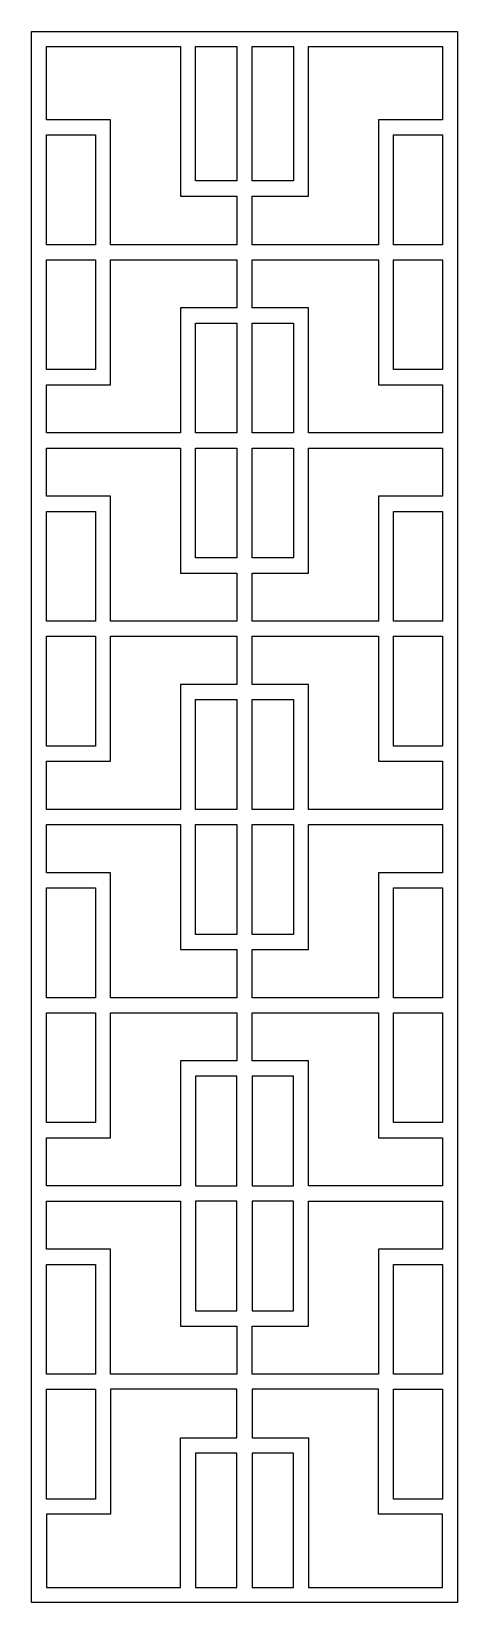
# Model space of a CAD drawing. Header units: centimetres. Extents: x -1.18 to 1.18, y -4.33 to 4.33.
import ezdxf

# ---------------------------------------------------------------- set-up
doc = ezdxf.new("R2010")
doc.units = ezdxf.units.CM
doc.header["$MEASUREMENT"] = 0
doc.layers.add('Layer 1', color=7, linetype='Continuous')

msp = doc.modelspace()

# ---------------------------------------------------------------- linework, layer by layer
at = {"layer": 'Layer 1', "color": 250}
for points, knots in [([(0.35356, -4.33142), (0.35356, -4.33142), (0.35356, -4.33141), (0.35356, -4.33141), (0.35356, -4.33141), (0.35356, -4.33141), (0.58066, -4.33141), (0.58066, -4.33141), (0.58066, -4.33141), (0.58066, -4.33141), (0.58066, -4.33141), (0.58066, -4.33141), (0.58066, -4.33141), (0.58066, -4.33141), (0.64305, -4.33141), (0.64305, -4.33141), (0.64305, -4.33141), (0.64305, -4.33141), (0.64305, -4.33141), (0.64305, -4.33141), (0.64305, -4.33141), (0.64305, -4.33141), (1.17509, -4.33141), (1.17509, -4.33141), (1.17509, -4.33141), (1.17509, -4.33141), (1.17509, -3.84445), (1.17509, -3.84445), (1.17509, -3.84445), (1.17509, -3.84445), (1.17509, -3.76095), (1.17509, -3.76095), (1.17509, -3.76095), (1.17509, -3.76095), (1.17509, -3.63626), (1.17509, -3.63626), (1.17509, -3.63626), (1.17509, -3.63626), (1.17509, -3.57364), (1.17509, -3.57364), (1.17509, -3.57364), (1.17509, -3.57364), (1.17509, -3.1556), (1.17509, -3.1556), (1.17509, -3.1556), (1.17509, -3.1556), (1.17509, -3.0721), (1.17509, -3.0721), (1.17509, -3.0721), (1.17509, -3.0721), (1.17509, -2.87924), (1.17509, -2.87924), (1.17509, -2.87924), (1.17509, -2.87924), (1.17509, -2.81662), (1.17509, -2.81662), (1.17509, -2.81662), (1.17509, -2.81662), (1.17509, -2.46675), (1.17509, -2.46675), (1.17509, -2.46675), (1.17509, -2.46675), (1.17509, -2.38325), (1.17509, -2.38325), (1.17509, -2.38325), (1.17509, -2.38325), (1.17509, -2.13269), (1.17509, -2.13269), (1.17509, -2.13269), (1.17509, -2.13269), (1.17509, -2.11765), (1.17509, -2.11765), (1.17509, -2.11765), (1.17509, -2.11765), (1.17509, -2.07007), (1.17509, -2.07007), (1.17509, -2.07007), (1.17509, -2.07007), (1.17509, -2.03415), (1.17509, -2.03415), (1.17509, -2.03415), (1.17509, -2.03415), (1.17509, -1.76855), (1.17509, -1.76855), (1.17509, -1.76855), (1.17509, -1.76855), (1.17509, -1.68505), (1.17509, -1.68505), (1.17509, -1.68505), (1.17509, -1.68505), (1.17509, -1.43791), (1.17509, -1.43791), (1.17509, -1.43791), (1.17509, -1.43791), (1.17509, -1.37528), (1.17509, -1.37528), (1.17509, -1.37528), (1.17509, -1.37528), (1.17509, -1.07969), (1.17509, -1.07969), (1.17509, -1.07969), (1.17509, -1.07969), (1.17509, -0.99619), (1.17509, -0.99619), (1.17509, -0.99619), (1.17509, -0.99619), (1.17509, -0.74312), (1.17509, -0.74312), (1.17509, -0.74312), (1.17509, -0.74312), (1.17509, -0.6805), (1.17509, -0.6805), (1.17509, -0.6805), (1.17509, -0.6805), (1.17509, -0.39084), (1.17509, -0.39084), (1.17509, -0.39084), (1.17509, -0.39084), (1.17509, -0.30734), (1.17509, -0.30734), (1.17509, -0.30734), (1.17509, -0.30734), (1.17509, -0.04174), (1.17509, -0.04174), (1.17509, -0.04174), (1.17509, -0.04174), (1.17509, 0.01423), (1.17509, 0.01423), (1.17509, 0.01423), (1.17509, 0.01423), (1.17509, 0.04176), (1.17509, 0.04176), (1.17509, 0.04176), (1.17509, 0.04176), (1.17509, 0.07685), (1.17509, 0.07685), (1.17509, 0.07685), (1.17509, 0.07685), (1.17509, 0.30736), (1.17509, 0.30736), (1.17509, 0.30736), (1.17509, 0.30736), (1.17509, 0.39086), (1.17509, 0.39086), (1.17509, 0.39086), (1.17509, 0.39086), (1.17509, 0.75024), (1.17509, 0.75024), (1.17509, 0.75024), (1.17509, 0.75024), (1.17509, 0.81286), (1.17509, 0.81286), (1.17509, 0.81286), (1.17509, 0.81286), (1.17509, 0.99621), (1.17509, 0.99621), (1.17509, 0.99621), (1.17509, 0.99621), (1.17509, 1.07971), (1.17509, 1.07971), (1.17509, 1.07971), (1.17509, 1.07971), (1.17509, 1.41342), (1.17509, 1.41342), (1.17509, 1.41342), (1.17509, 1.41342), (1.17509, 1.47604), (1.17509, 1.47604), (1.17509, 1.47604), (1.17509, 1.47604), (1.17509, 1.68507), (1.17509, 1.68507), (1.17509, 1.68507), (1.17509, 1.68507), (1.17509, 1.76856), (1.17509, 1.76856), (1.17509, 1.76856), (1.17509, 1.76856), (1.17509, 2.03417), (1.17509, 2.03417), (1.17509, 2.03417), (1.17509, 2.03417), (1.17509, 2.07659), (1.17509, 2.07659), (1.17509, 2.07659), (1.17509, 2.07659), (1.17509, 2.11767), (1.17509, 2.11767), (1.17509, 2.11767), (1.17509, 2.11767), (1.17509, 2.13922), (1.17509, 2.13922), (1.17509, 2.13922), (1.17509, 2.13922), (1.17509, 2.38327), (1.17509, 2.38327), (1.17509, 2.38327), (1.17509, 2.38327), (1.17509, 2.46677), (1.17509, 2.46677), (1.17509, 2.46677), (1.17509, 2.46677), (1.17509, 2.81443), (1.17509, 2.81443), (1.17509, 2.81443), (1.17509, 2.81443), (1.17509, 2.87705), (1.17509, 2.87705), (1.17509, 2.87705), (1.17509, 2.87705), (1.17509, 3.07212), (1.17509, 3.07212), (1.17509, 3.07212), (1.17509, 3.07212), (1.17509, 3.15562), (1.17509, 3.15562), (1.17509, 3.15562), (1.17509, 3.15562), (1.17509, 3.57366), (1.17509, 3.57366), (1.17509, 3.57366), (1.17509, 3.57366), (1.17509, 3.63628), (1.17509, 3.63628), (1.17509, 3.63628), (1.17509, 3.63628), (1.17509, 3.76097), (1.17509, 3.76097), (1.17509, 3.76097), (1.17509, 3.76097), (1.17509, 3.84447), (1.17509, 3.84447), (1.17509, 3.84447), (1.17509, 3.84447), (1.17509, 4.33143), (1.17509, 4.33143), (1.17509, 4.33143), (1.17509, 4.33143), (0.64305, 4.33143), (0.64305, 4.33143), (0.64305, 4.33143), (0.64305, 4.33143), (0.64305, 4.33143), (0.64305, 4.33143), (0.64305, 4.33143), (0.64305, 4.33143), (0.58066, 4.33143), (0.58066, 4.33143), (0.58066, 4.33143), (0.58066, 4.33143), (0.58066, 4.33143), (0.58066, 4.33143), (0.58066, 4.33143), (0.58066, 4.33143), (0.35356, 4.33143), (0.35356, 4.33143), (0.35356, 4.33143), (0.35356, 4.33143), (0.35356, 4.33143), (0.35356, 4.33143), (0.35356, 4.33143), (0.35356, 4.33143), (0.27037, 4.33143), (0.27037, 4.33143), (0.27037, 4.33143), (0.27037, 4.33143), (0.27037, 4.33143), (0.27037, 4.33143), (0.27037, 4.33143), (0.27037, 4.33143), (0.04159, 4.33143), (0.04159, 4.33143), (0.04159, 4.33143), (0.04159, 4.33143), (0.04159, 4.33143), (0.04159, 4.33143), (0.04159, 4.33143), (0.04159, 4.33143), (0.03119, 4.33143), (0.03119, 4.33143), (0.03119, 4.33143), (0.03119, 4.33143), (0.03119, 4.33143), (0.03119, 4.33143), (0.03119, 4.33143), (0.03119, 4.33143), (-0.0312, 4.33143), (-0.0312, 4.33143), (-0.0312, 4.33143), (-0.0312, 4.33143), (-0.0312, 4.33143), (-0.0312, 4.33143), (-0.0312, 4.33143), (-0.0312, 4.33143), (-0.0416, 4.33143), (-0.0416, 4.33143), (-0.0416, 4.33143), (-0.0416, 4.33143), (-0.0416, 4.33143), (-0.0416, 4.33143), (-0.0416, 4.33143), (-0.0416, 4.33143), (-0.27038, 4.33143), (-0.27038, 4.33143), (-0.27038, 4.33143), (-0.27038, 4.33143), (-0.27038, 4.33143), (-0.27038, 4.33143), (-0.27038, 4.33143), (-0.27038, 4.33143), (-0.35357, 4.33143), (-0.35357, 4.33143), (-0.35357, 4.33143), (-0.35357, 4.33143), (-0.35357, 4.33143), (-0.35357, 4.33143), (-0.35357, 4.33143), (-0.35357, 4.33143), (-0.58067, 4.33143), (-0.58067, 4.33143), (-0.58067, 4.33143), (-0.58067, 4.33143), (-0.58067, 4.33143), (-0.58067, 4.33143), (-0.58067, 4.33143), (-0.58067, 4.33143), (-0.64306, 4.33143), (-0.64306, 4.33143), (-0.64306, 4.33143), (-0.64306, 4.33143), (-0.64306, 4.33143), (-0.64306, 4.33143), (-0.64306, 4.33143), (-0.64306, 4.33143), (-1.1751, 4.33143), (-1.1751, 4.33143), (-1.1751, 4.33143), (-1.1751, 4.33143), (-1.1751, 3.84447), (-1.1751, 3.84447), (-1.1751, 3.84447), (-1.1751, 3.84447), (-1.1751, 3.76097), (-1.1751, 3.76097), (-1.1751, 3.76097), (-1.1751, 3.76097), (-1.1751, 3.63628), (-1.1751, 3.63628), (-1.1751, 3.63628), (-1.1751, 3.63628), (-1.1751, 3.57366), (-1.1751, 3.57366), (-1.1751, 3.57366), (-1.1751, 3.57366), (-1.1751, 3.15562), (-1.1751, 3.15562), (-1.1751, 3.15562), (-1.1751, 3.15562), (-1.1751, 3.07212), (-1.1751, 3.07212), (-1.1751, 3.07212), (-1.1751, 3.07212), (-1.1751, 2.87705), (-1.1751, 2.87705), (-1.1751, 2.87705), (-1.1751, 2.87705), (-1.1751, 2.81443), (-1.1751, 2.81443), (-1.1751, 2.81443), (-1.1751, 2.81443), (-1.1751, 2.46677), (-1.1751, 2.46677), (-1.1751, 2.46677), (-1.1751, 2.46677), (-1.1751, 2.38327), (-1.1751, 2.38327), (-1.1751, 2.38327), (-1.1751, 2.38327), (-1.1751, 2.13922), (-1.1751, 2.13922), (-1.1751, 2.13922), (-1.1751, 2.13922), (-1.1751, 2.11767), (-1.1751, 2.11767), (-1.1751, 2.11767), (-1.1751, 2.11767), (-1.1751, 2.07659), (-1.1751, 2.07659), (-1.1751, 2.07659), (-1.1751, 2.07659), (-1.1751, 2.03417), (-1.1751, 2.03417), (-1.1751, 2.03417), (-1.1751, 2.03417), (-1.1751, 1.76856), (-1.1751, 1.76856), (-1.1751, 1.76856), (-1.1751, 1.76856), (-1.1751, 1.68507), (-1.1751, 1.68507), (-1.1751, 1.68507), (-1.1751, 1.68507), (-1.1751, 1.47604), (-1.1751, 1.47604), (-1.1751, 1.47604), (-1.1751, 1.47604), (-1.1751, 1.41342), (-1.1751, 1.41342), (-1.1751, 1.41342), (-1.1751, 1.41342), (-1.1751, 1.07971), (-1.1751, 1.07971), (-1.1751, 1.07971), (-1.1751, 1.07971), (-1.1751, 0.99621), (-1.1751, 0.99621), (-1.1751, 0.99621), (-1.1751, 0.99621), (-1.1751, 0.81286), (-1.1751, 0.81286), (-1.1751, 0.81286), (-1.1751, 0.81286), (-1.1751, 0.75024), (-1.1751, 0.75024), (-1.1751, 0.75024), (-1.1751, 0.75024), (-1.1751, 0.39086), (-1.1751, 0.39086), (-1.1751, 0.39086), (-1.1751, 0.39086), (-1.1751, 0.30736), (-1.1751, 0.30736), (-1.1751, 0.30736), (-1.1751, 0.30736), (-1.1751, 0.07685), (-1.1751, 0.07685), (-1.1751, 0.07685), (-1.1751, 0.07685), (-1.1751, 0.04176), (-1.1751, 0.04176), (-1.1751, 0.04176), (-1.1751, 0.04176), (-1.1751, 0.01423), (-1.1751, 0.01423), (-1.1751, 0.01423), (-1.1751, 0.01423), (-1.1751, -0.04174), (-1.1751, -0.04174), (-1.1751, -0.04174), (-1.1751, -0.04174), (-1.1751, -0.30734), (-1.1751, -0.30734), (-1.1751, -0.30734), (-1.1751, -0.30734), (-1.1751, -0.39084), (-1.1751, -0.39084), (-1.1751, -0.39084), (-1.1751, -0.39084), (-1.1751, -0.6805), (-1.1751, -0.6805), (-1.1751, -0.6805), (-1.1751, -0.6805), (-1.1751, -0.74312), (-1.1751, -0.74312), (-1.1751, -0.74312), (-1.1751, -0.74312), (-1.1751, -0.99619), (-1.1751, -0.99619), (-1.1751, -0.99619), (-1.1751, -0.99619), (-1.1751, -1.07969), (-1.1751, -1.07969), (-1.1751, -1.07969), (-1.1751, -1.07969), (-1.1751, -1.37528), (-1.1751, -1.37528), (-1.1751, -1.37528), (-1.1751, -1.37528), (-1.1751, -1.43791), (-1.1751, -1.43791), (-1.1751, -1.43791), (-1.1751, -1.43791), (-1.1751, -1.68505), (-1.1751, -1.68505), (-1.1751, -1.68505), (-1.1751, -1.68505), (-1.1751, -1.76855), (-1.1751, -1.76855), (-1.1751, -1.76855), (-1.1751, -1.76855), (-1.1751, -2.03415), (-1.1751, -2.03415), (-1.1751, -2.03415), (-1.1751, -2.03415), (-1.1751, -2.07007), (-1.1751, -2.07007), (-1.1751, -2.07007), (-1.1751, -2.07007), (-1.1751, -2.11765), (-1.1751, -2.11765), (-1.1751, -2.11765), (-1.1751, -2.11765), (-1.1751, -2.13269), (-1.1751, -2.13269), (-1.1751, -2.13269), (-1.1751, -2.13269), (-1.1751, -2.38325), (-1.1751, -2.38325), (-1.1751, -2.38325), (-1.1751, -2.38325), (-1.1751, -2.46675), (-1.1751, -2.46675), (-1.1751, -2.46675), (-1.1751, -2.46675), (-1.1751, -2.81662), (-1.1751, -2.81662), (-1.1751, -2.81662), (-1.1751, -2.81662), (-1.1751, -2.87924), (-1.1751, -2.87924), (-1.1751, -2.87924), (-1.1751, -2.87924), (-1.1751, -3.0721), (-1.1751, -3.0721), (-1.1751, -3.0721), (-1.1751, -3.0721), (-1.1751, -3.1556), (-1.1751, -3.1556), (-1.1751, -3.1556), (-1.1751, -3.1556), (-1.1751, -3.57364), (-1.1751, -3.57364), (-1.1751, -3.57364), (-1.1751, -3.57364), (-1.1751, -3.63626), (-1.1751, -3.63626), (-1.1751, -3.63626), (-1.1751, -3.63626), (-1.1751, -3.76095), (-1.1751, -3.76095), (-1.1751, -3.76095), (-1.1751, -3.76095), (-1.1751, -3.84445), (-1.1751, -3.84445), (-1.1751, -3.84445), (-1.1751, -3.84445), (-1.1751, -4.33141), (-1.1751, -4.33141), (-1.1751, -4.33141), (-1.1751, -4.33141), (-0.64306, -4.33141), (-0.64306, -4.33141), (-0.64306, -4.33141), (-0.64306, -4.33141), (-0.64306, -4.33141), (-0.64306, -4.33141), (-0.64306, -4.33141), (-0.64306, -4.33141), (-0.58067, -4.33141), (-0.58067, -4.33141), (-0.58067, -4.33141), (-0.58067, -4.33141), (-0.58067, -4.33141), (-0.58067, -4.33141), (-0.58067, -4.33141), (-0.58067, -4.33141), (-0.35357, -4.33141), (-0.35357, -4.33141), (-0.35357, -4.33141), (-0.35357, -4.33141), (-0.35357, -4.33142), (-0.35357, -4.33142), (-0.35357, -4.33142), (-0.35357, -4.33142), (-0.27038, -4.33142), (-0.27038, -4.33142), (-0.27038, -4.33142), (-0.27038, -4.33142), (-0.27038, -4.33141), (-0.27038, -4.33141), (-0.27038, -4.33141), (-0.27038, -4.33141), (-0.0416, -4.33141), (-0.0416, -4.33141), (-0.0416, -4.33141), (-0.0416, -4.33141), (-0.0416, -4.33141), (-0.0416, -4.33141), (-0.0416, -4.33141), (-0.0416, -4.33141), (-0.0312, -4.33141), (-0.0312, -4.33141), (-0.0312, -4.33141), (-0.0312, -4.33141), (-0.0312, -4.33142), (-0.0312, -4.33142), (-0.0312, -4.33142), (-0.0312, -4.33142), (0.03119, -4.33142), (0.03119, -4.33142), (0.03119, -4.33142), (0.03119, -4.33142), (0.03119, -4.33141), (0.03119, -4.33141), (0.03119, -4.33141), (0.03119, -4.33141), (0.04159, -4.33141), (0.04159, -4.33141), (0.04159, -4.33141), (0.04159, -4.33141), (0.04159, -4.33141), (0.04159, -4.33141), (0.04159, -4.33141), (0.04159, -4.33141), (0.27037, -4.33141), (0.27037, -4.33141), (0.27037, -4.33141), (0.27037, -4.33141), (0.27037, -4.33142), (0.27037, -4.33142), (0.27037, -4.33142), (0.27037, -4.33142), (0.35356, -4.33142), (0.35356, -4.33142)], [0, 0, 0, 0, 0.0063694, 0.0063694, 0.0063694, 0.0063694, 0.0127389, 0.0127389, 0.0127389, 0.0127389, 0.0191083, 0.0191083, 0.0191083, 0.0191083, 0.0254777, 0.0254777, 0.0254777, 0.0254777, 0.0318471, 0.0318471, 0.0318471, 0.0318471, 0.0382166, 0.0382166, 0.0382166, 0.0382166, 0.044586, 0.044586, 0.044586, 0.044586, 0.0509554, 0.0509554, 0.0509554, 0.0509554, 0.0573248, 0.0573248, 0.0573248, 0.0573248, 0.0636943, 0.0636943, 0.0636943, 0.0636943, 0.0700637, 0.0700637, 0.0700637, 0.0700637, 0.0764331, 0.0764331, 0.0764331, 0.0764331, 0.0828025, 0.0828025, 0.0828025, 0.0828025, 0.089172, 0.089172, 0.089172, 0.089172, 0.0955414, 0.0955414, 0.0955414, 0.0955414, 0.1019108, 0.1019108, 0.1019108, 0.1019108, 0.1082803, 0.1082803, 0.1082803, 0.1082803, 0.1146497, 0.1146497, 0.1146497, 0.1146497, 0.1210191, 0.1210191, 0.1210191, 0.1210191, 0.1273885, 0.1273885, 0.1273885, 0.1273885, 0.133758, 0.133758, 0.133758, 0.133758, 0.1401274, 0.1401274, 0.1401274, 0.1401274, 0.1464968, 0.1464968, 0.1464968, 0.1464968, 0.1528662, 0.1528662, 0.1528662, 0.1528662, 0.1592357, 0.1592357, 0.1592357, 0.1592357, 0.1656051, 0.1656051, 0.1656051, 0.1656051, 0.1719745, 0.1719745, 0.1719745, 0.1719745, 0.1783439, 0.1783439, 0.1783439, 0.1783439, 0.1847134, 0.1847134, 0.1847134, 0.1847134, 0.1910828, 0.1910828, 0.1910828, 0.1910828, 0.1974522, 0.1974522, 0.1974522, 0.1974522, 0.2038217, 0.2038217, 0.2038217, 0.2038217, 0.2101911, 0.2101911, 0.2101911, 0.2101911, 0.2165605, 0.2165605, 0.2165605, 0.2165605, 0.2229299, 0.2229299, 0.2229299, 0.2229299, 0.2292994, 0.2292994, 0.2292994, 0.2292994, 0.2356688, 0.2356688, 0.2356688, 0.2356688, 0.2420382, 0.2420382, 0.2420382, 0.2420382, 0.2484076, 0.2484076, 0.2484076, 0.2484076, 0.2547771, 0.2547771, 0.2547771, 0.2547771, 0.2611465, 0.2611465, 0.2611465, 0.2611465, 0.2675159, 0.2675159, 0.2675159, 0.2675159, 0.2738854, 0.2738854, 0.2738854, 0.2738854, 0.2802548, 0.2802548, 0.2802548, 0.2802548, 0.2866242, 0.2866242, 0.2866242, 0.2866242, 0.2929936, 0.2929936, 0.2929936, 0.2929936, 0.2993631, 0.2993631, 0.2993631, 0.2993631, 0.3057325, 0.3057325, 0.3057325, 0.3057325, 0.3121019, 0.3121019, 0.3121019, 0.3121019, 0.3184713, 0.3184713, 0.3184713, 0.3184713, 0.3248408, 0.3248408, 0.3248408, 0.3248408, 0.3312102, 0.3312102, 0.3312102, 0.3312102, 0.3375796, 0.3375796, 0.3375796, 0.3375796, 0.343949, 0.343949, 0.343949, 0.343949, 0.3503185, 0.3503185, 0.3503185, 0.3503185, 0.3566879, 0.3566879, 0.3566879, 0.3566879, 0.3630573, 0.3630573, 0.3630573, 0.3630573, 0.3694268, 0.3694268, 0.3694268, 0.3694268, 0.3757962, 0.3757962, 0.3757962, 0.3757962, 0.3821656, 0.3821656, 0.3821656, 0.3821656, 0.388535, 0.388535, 0.388535, 0.388535, 0.3949045, 0.3949045, 0.3949045, 0.3949045, 0.4012739, 0.4012739, 0.4012739, 0.4012739, 0.4076433, 0.4076433, 0.4076433, 0.4076433, 0.4140127, 0.4140127, 0.4140127, 0.4140127, 0.4203822, 0.4203822, 0.4203822, 0.4203822, 0.4267516, 0.4267516, 0.4267516, 0.4267516, 0.433121, 0.433121, 0.433121, 0.433121, 0.4394904, 0.4394904, 0.4394904, 0.4394904, 0.4458599, 0.4458599, 0.4458599, 0.4458599, 0.4522293, 0.4522293, 0.4522293, 0.4522293, 0.4585987, 0.4585987, 0.4585987, 0.4585987, 0.4649682, 0.4649682, 0.4649682, 0.4649682, 0.4713376, 0.4713376, 0.4713376, 0.4713376, 0.477707, 0.477707, 0.477707, 0.477707, 0.4840764, 0.4840764, 0.4840764, 0.4840764, 0.4904459, 0.4904459, 0.4904459, 0.4904459, 0.4968153, 0.4968153, 0.4968153, 0.4968153, 0.5031847, 0.5031847, 0.5031847, 0.5031847, 0.5095541, 0.5095541, 0.5095541, 0.5095541, 0.5159236, 0.5159236, 0.5159236, 0.5159236, 0.522293, 0.522293, 0.522293, 0.522293, 0.5286624, 0.5286624, 0.5286624, 0.5286624, 0.5350318, 0.5350318, 0.5350318, 0.5350318, 0.5414013, 0.5414013, 0.5414013, 0.5414013, 0.5477707, 0.5477707, 0.5477707, 0.5477707, 0.5541401, 0.5541401, 0.5541401, 0.5541401, 0.5605096, 0.5605096, 0.5605096, 0.5605096, 0.566879, 0.566879, 0.566879, 0.566879, 0.5732484, 0.5732484, 0.5732484, 0.5732484, 0.5796178, 0.5796178, 0.5796178, 0.5796178, 0.5859873, 0.5859873, 0.5859873, 0.5859873, 0.5923567, 0.5923567, 0.5923567, 0.5923567, 0.5987261, 0.5987261, 0.5987261, 0.5987261, 0.6050955, 0.6050955, 0.6050955, 0.6050955, 0.611465, 0.611465, 0.611465, 0.611465, 0.6178344, 0.6178344, 0.6178344, 0.6178344, 0.6242038, 0.6242038, 0.6242038, 0.6242038, 0.6305732, 0.6305732, 0.6305732, 0.6305732, 0.6369427, 0.6369427, 0.6369427, 0.6369427, 0.6433121, 0.6433121, 0.6433121, 0.6433121, 0.6496815, 0.6496815, 0.6496815, 0.6496815, 0.656051, 0.656051, 0.656051, 0.656051, 0.6624204, 0.6624204, 0.6624204, 0.6624204, 0.6687898, 0.6687898, 0.6687898, 0.6687898, 0.6751592, 0.6751592, 0.6751592, 0.6751592, 0.6815287, 0.6815287, 0.6815287, 0.6815287, 0.6878981, 0.6878981, 0.6878981, 0.6878981, 0.6942675, 0.6942675, 0.6942675, 0.6942675, 0.7006369, 0.7006369, 0.7006369, 0.7006369, 0.7070064, 0.7070064, 0.7070064, 0.7070064, 0.7133758, 0.7133758, 0.7133758, 0.7133758, 0.7197452, 0.7197452, 0.7197452, 0.7197452, 0.7261146, 0.7261146, 0.7261146, 0.7261146, 0.7324841, 0.7324841, 0.7324841, 0.7324841, 0.7388535, 0.7388535, 0.7388535, 0.7388535, 0.7452229, 0.7452229, 0.7452229, 0.7452229, 0.7515924, 0.7515924, 0.7515924, 0.7515924, 0.7579618, 0.7579618, 0.7579618, 0.7579618, 0.7643312, 0.7643312, 0.7643312, 0.7643312, 0.7707006, 0.7707006, 0.7707006, 0.7707006, 0.7770701, 0.7770701, 0.7770701, 0.7770701, 0.7834395, 0.7834395, 0.7834395, 0.7834395, 0.7898089, 0.7898089, 0.7898089, 0.7898089, 0.7961783, 0.7961783, 0.7961783, 0.7961783, 0.8025478, 0.8025478, 0.8025478, 0.8025478, 0.8089172, 0.8089172, 0.8089172, 0.8089172, 0.8152866, 0.8152866, 0.8152866, 0.8152866, 0.8216561, 0.8216561, 0.8216561, 0.8216561, 0.8280255, 0.8280255, 0.8280255, 0.8280255, 0.8343949, 0.8343949, 0.8343949, 0.8343949, 0.8407643, 0.8407643, 0.8407643, 0.8407643, 0.8471338, 0.8471338, 0.8471338, 0.8471338, 0.8535032, 0.8535032, 0.8535032, 0.8535032, 0.8598726, 0.8598726, 0.8598726, 0.8598726, 0.866242, 0.866242, 0.866242, 0.866242, 0.8726115, 0.8726115, 0.8726115, 0.8726115, 0.8789809, 0.8789809, 0.8789809, 0.8789809, 0.8853503, 0.8853503, 0.8853503, 0.8853503, 0.8917197, 0.8917197, 0.8917197, 0.8917197, 0.8980892, 0.8980892, 0.8980892, 0.8980892, 0.9044586, 0.9044586, 0.9044586, 0.9044586, 0.910828, 0.910828, 0.910828, 0.910828, 0.9171975, 0.9171975, 0.9171975, 0.9171975, 0.9235669, 0.9235669, 0.9235669, 0.9235669, 0.9299363, 0.9299363, 0.9299363, 0.9299363, 0.9363057, 0.9363057, 0.9363057, 0.9363057, 0.9426752, 0.9426752, 0.9426752, 0.9426752, 0.9490446, 0.9490446, 0.9490446, 0.9490446, 0.955414, 0.955414, 0.955414, 0.955414, 0.9617834, 0.9617834, 0.9617834, 0.9617834, 0.9681529, 0.9681529, 0.9681529, 0.9681529, 0.9745223, 0.9745223, 0.9745223, 0.9745223, 0.9808917, 0.9808917, 0.9808917, 0.9808917, 0.9872611, 0.9872611, 0.9872611, 0.9872611, 1, 1, 1, 1]), ([(-0.0416, 3.42386), (-0.0416, 3.42386), (-0.35357, 3.42386), (-0.35357, 3.42386), (-0.35357, 3.42386), (-0.35357, 3.42386), (-0.35357, 4.24794), (-0.35357, 4.24794), (-0.35357, 4.24794), (-0.35357, 4.24794), (-1.09191, 4.24794), (-1.09191, 4.24794), (-1.09191, 4.24794), (-1.09191, 4.24794), (-1.09191, 3.84447), (-1.09191, 3.84447), (-1.09191, 3.84447), (-1.09191, 3.84447), (-0.73889, 3.84447), (-0.73889, 3.84447), (-0.73889, 3.84447), (-0.73889, 3.84447), (-0.73889, 3.15562), (-0.73889, 3.15562), (-0.73889, 3.15562), (-0.73889, 3.15562), (-0.0416, 3.15562), (-0.0416, 3.15562), (-0.0416, 3.15562), (-0.0416, 3.15562), (-0.0416, 3.42386), (-0.0416, 3.42386)], [0, 0, 0, 0, 0.1111111, 0.1111111, 0.1111111, 0.1111111, 0.2222222, 0.2222222, 0.2222222, 0.2222222, 0.3333333, 0.3333333, 0.3333333, 0.3333333, 0.4444444, 0.4444444, 0.4444444, 0.4444444, 0.5555556, 0.5555556, 0.5555556, 0.5555556, 0.6666667, 0.6666667, 0.6666667, 0.6666667, 0.7777778, 0.7777778, 0.7777778, 0.7777778, 1, 1, 1, 1]), ([(-0.27038, 4.24794), (-0.27038, 4.24794), (-0.27038, 3.50736), (-0.27038, 3.50736), (-0.27038, 3.50736), (-0.27038, 3.50736), (-0.0416, 3.50736), (-0.0416, 3.50736), (-0.0416, 3.50736), (-0.0416, 3.50736), (-0.0416, 4.24794), (-0.0416, 4.24794), (-0.0416, 4.24794), (-0.0416, 4.24794), (-0.27038, 4.24794), (-0.27038, 4.24794)], [0, 0, 0, 0, 0.2, 0.2, 0.2, 0.2, 0.4, 0.4, 0.4, 0.4, 0.6, 0.6, 0.6, 0.6, 1, 1, 1, 1]), ([(0.35356, 4.24794), (0.35356, 4.24794), (0.35356, 3.42386), (0.35356, 3.42386), (0.35356, 3.42386), (0.35356, 3.42386), (0.04159, 3.42386), (0.04159, 3.42386), (0.04159, 3.42386), (0.04159, 3.42386), (0.04159, 3.15562), (0.04159, 3.15562), (0.04159, 3.15562), (0.04159, 3.15562), (0.73888, 3.15562), (0.73888, 3.15562), (0.73888, 3.15562), (0.73888, 3.15562), (0.73888, 3.84447), (0.73888, 3.84447), (0.73888, 3.84447), (0.73888, 3.84447), (1.09189, 3.84447), (1.09189, 3.84447), (1.09189, 3.84447), (1.09189, 3.84447), (1.09189, 4.24794), (1.09189, 4.24794), (1.09189, 4.24794), (1.09189, 4.24794), (0.35356, 4.24794), (0.35356, 4.24794)], [0, 0, 0, 0, 0.1111111, 0.1111111, 0.1111111, 0.1111111, 0.2222222, 0.2222222, 0.2222222, 0.2222222, 0.3333333, 0.3333333, 0.3333333, 0.3333333, 0.4444444, 0.4444444, 0.4444444, 0.4444444, 0.5555556, 0.5555556, 0.5555556, 0.5555556, 0.6666667, 0.6666667, 0.6666667, 0.6666667, 0.7777778, 0.7777778, 0.7777778, 0.7777778, 1, 1, 1, 1]), ([(0.04159, 3.50736), (0.04159, 3.50736), (0.27037, 3.50736), (0.27037, 3.50736), (0.27037, 3.50736), (0.27037, 3.50736), (0.27037, 4.24794), (0.27037, 4.24794), (0.27037, 4.24794), (0.27037, 4.24794), (0.04159, 4.24794), (0.04159, 4.24794), (0.04159, 4.24794), (0.04159, 4.24794), (0.04159, 3.50736), (0.04159, 3.50736)], [0, 0, 0, 0, 0.2, 0.2, 0.2, 0.2, 0.4, 0.4, 0.4, 0.4, 0.6, 0.6, 0.6, 0.6, 1, 1, 1, 1]), ([(-1.09191, 3.15562), (-1.09191, 3.15562), (-0.82208, 3.15562), (-0.82208, 3.15562), (-0.82208, 3.15562), (-0.82208, 3.15562), (-0.82208, 3.76097), (-0.82208, 3.76097), (-0.82208, 3.76097), (-0.82208, 3.76097), (-1.09191, 3.76097), (-1.09191, 3.76097), (-1.09191, 3.76097), (-1.09191, 3.76097), (-1.09191, 3.15562), (-1.09191, 3.15562)], [0, 0, 0, 0, 0.2, 0.2, 0.2, 0.2, 0.4, 0.4, 0.4, 0.4, 0.6, 0.6, 0.6, 0.6, 1, 1, 1, 1]), ([(0.82207, 3.15562), (0.82207, 3.15562), (1.09189, 3.15562), (1.09189, 3.15562), (1.09189, 3.15562), (1.09189, 3.15562), (1.09189, 3.76097), (1.09189, 3.76097), (1.09189, 3.76097), (1.09189, 3.76097), (0.82207, 3.76097), (0.82207, 3.76097), (0.82207, 3.76097), (0.82207, 3.76097), (0.82207, 3.15562), (0.82207, 3.15562)], [0, 0, 0, 0, 0.2, 0.2, 0.2, 0.2, 0.4, 0.4, 0.4, 0.4, 0.6, 0.6, 0.6, 0.6, 1, 1, 1, 1]), ([(-0.35357, 2.80652), (-0.35357, 2.80652), (-0.0416, 2.80652), (-0.0416, 2.80652), (-0.0416, 2.80652), (-0.0416, 2.80652), (-0.0416, 3.07212), (-0.0416, 3.07212), (-0.0416, 3.07212), (-0.0416, 3.07212), (-0.73889, 3.07212), (-0.73889, 3.07212), (-0.73889, 3.07212), (-0.73889, 3.07212), (-0.73889, 2.38327), (-0.73889, 2.38327), (-0.73889, 2.38327), (-0.73889, 2.38327), (-1.09191, 2.38327), (-1.09191, 2.38327), (-1.09191, 2.38327), (-1.09191, 2.38327), (-1.09191, 2.11767), (-1.09191, 2.11767), (-1.09191, 2.11767), (-1.09191, 2.11767), (-0.35357, 2.11767), (-0.35357, 2.11767), (-0.35357, 2.11767), (-0.35357, 2.11767), (-0.35357, 2.80652), (-0.35357, 2.80652)], [0, 0, 0, 0, 0.1111111, 0.1111111, 0.1111111, 0.1111111, 0.2222222, 0.2222222, 0.2222222, 0.2222222, 0.3333333, 0.3333333, 0.3333333, 0.3333333, 0.4444444, 0.4444444, 0.4444444, 0.4444444, 0.5555556, 0.5555556, 0.5555556, 0.5555556, 0.6666667, 0.6666667, 0.6666667, 0.6666667, 0.7777778, 0.7777778, 0.7777778, 0.7777778, 1, 1, 1, 1]), ([(-0.82208, 3.07212), (-0.82208, 3.07212), (-1.09191, 3.07212), (-1.09191, 3.07212), (-1.09191, 3.07212), (-1.09191, 3.07212), (-1.09191, 2.46677), (-1.09191, 2.46677), (-1.09191, 2.46677), (-1.09191, 2.46677), (-0.82208, 2.46677), (-0.82208, 2.46677), (-0.82208, 2.46677), (-0.82208, 2.46677), (-0.82208, 3.07212), (-0.82208, 3.07212)], [0, 0, 0, 0, 0.2, 0.2, 0.2, 0.2, 0.4, 0.4, 0.4, 0.4, 0.6, 0.6, 0.6, 0.6, 1, 1, 1, 1]), ([(0.73888, 3.07212), (0.73888, 3.07212), (0.04159, 3.07212), (0.04159, 3.07212), (0.04159, 3.07212), (0.04159, 3.07212), (0.04159, 2.80652), (0.04159, 2.80652), (0.04159, 2.80652), (0.04159, 2.80652), (0.35356, 2.80652), (0.35356, 2.80652), (0.35356, 2.80652), (0.35356, 2.80652), (0.35356, 2.11767), (0.35356, 2.11767), (0.35356, 2.11767), (0.35356, 2.11767), (1.09189, 2.11767), (1.09189, 2.11767), (1.09189, 2.11767), (1.09189, 2.11767), (1.09189, 2.38327), (1.09189, 2.38327), (1.09189, 2.38327), (1.09189, 2.38327), (0.73888, 2.38327), (0.73888, 2.38327), (0.73888, 2.38327), (0.73888, 2.38327), (0.73888, 3.07212), (0.73888, 3.07212)], [0, 0, 0, 0, 0.1111111, 0.1111111, 0.1111111, 0.1111111, 0.2222222, 0.2222222, 0.2222222, 0.2222222, 0.3333333, 0.3333333, 0.3333333, 0.3333333, 0.4444444, 0.4444444, 0.4444444, 0.4444444, 0.5555556, 0.5555556, 0.5555556, 0.5555556, 0.6666667, 0.6666667, 0.6666667, 0.6666667, 0.7777778, 0.7777778, 0.7777778, 0.7777778, 1, 1, 1, 1]), ([(1.09189, 3.07212), (1.09189, 3.07212), (0.82207, 3.07212), (0.82207, 3.07212), (0.82207, 3.07212), (0.82207, 3.07212), (0.82207, 2.46677), (0.82207, 2.46677), (0.82207, 2.46677), (0.82207, 2.46677), (1.09189, 2.46677), (1.09189, 2.46677), (1.09189, 2.46677), (1.09189, 2.46677), (1.09189, 3.07212), (1.09189, 3.07212)], [0, 0, 0, 0, 0.2, 0.2, 0.2, 0.2, 0.4, 0.4, 0.4, 0.4, 0.6, 0.6, 0.6, 0.6, 1, 1, 1, 1]), ([(-0.27038, 2.11767), (-0.27038, 2.11767), (-0.0416, 2.11767), (-0.0416, 2.11767), (-0.0416, 2.11767), (-0.0416, 2.11767), (-0.0416, 2.72302), (-0.0416, 2.72302), (-0.0416, 2.72302), (-0.0416, 2.72302), (-0.27038, 2.72302), (-0.27038, 2.72302), (-0.27038, 2.72302), (-0.27038, 2.72302), (-0.27038, 2.11767), (-0.27038, 2.11767)], [0, 0, 0, 0, 0.2, 0.2, 0.2, 0.2, 0.4, 0.4, 0.4, 0.4, 0.6, 0.6, 0.6, 0.6, 1, 1, 1, 1]), ([(0.04159, 2.11767), (0.04159, 2.11767), (0.27037, 2.11767), (0.27037, 2.11767), (0.27037, 2.11767), (0.27037, 2.11767), (0.27037, 2.72302), (0.27037, 2.72302), (0.27037, 2.72302), (0.27037, 2.72302), (0.04159, 2.72302), (0.04159, 2.72302), (0.04159, 2.72302), (0.04159, 2.72302), (0.04159, 2.11767), (0.04159, 2.11767)], [0, 0, 0, 0, 0.2, 0.2, 0.2, 0.2, 0.4, 0.4, 0.4, 0.4, 0.6, 0.6, 0.6, 0.6, 1, 1, 1, 1]), ([(-0.73889, 1.07971), (-0.73889, 1.07971), (-0.0416, 1.07971), (-0.0416, 1.07971), (-0.0416, 1.07971), (-0.0416, 1.07971), (-0.0416, 1.34531), (-0.0416, 1.34531), (-0.0416, 1.34531), (-0.0416, 1.34531), (-0.35357, 1.34531), (-0.35357, 1.34531), (-0.35357, 1.34531), (-0.35357, 1.34531), (-0.35357, 2.03417), (-0.35357, 2.03417), (-0.35357, 2.03417), (-0.35357, 2.03417), (-1.09191, 2.03417), (-1.09191, 2.03417), (-1.09191, 2.03417), (-1.09191, 2.03417), (-1.09191, 1.76856), (-1.09191, 1.76856), (-1.09191, 1.76856), (-1.09191, 1.76856), (-0.73889, 1.76856), (-0.73889, 1.76856), (-0.73889, 1.76856), (-0.73889, 1.76856), (-0.73889, 1.07971), (-0.73889, 1.07971)], [0, 0, 0, 0, 0.1111111, 0.1111111, 0.1111111, 0.1111111, 0.2222222, 0.2222222, 0.2222222, 0.2222222, 0.3333333, 0.3333333, 0.3333333, 0.3333333, 0.4444444, 0.4444444, 0.4444444, 0.4444444, 0.5555556, 0.5555556, 0.5555556, 0.5555556, 0.6666667, 0.6666667, 0.6666667, 0.6666667, 0.7777778, 0.7777778, 0.7777778, 0.7777778, 1, 1, 1, 1]), ([(-0.0416, 2.03417), (-0.0416, 2.03417), (-0.27038, 2.03417), (-0.27038, 2.03417), (-0.27038, 2.03417), (-0.27038, 2.03417), (-0.27038, 1.42881), (-0.27038, 1.42881), (-0.27038, 1.42881), (-0.27038, 1.42881), (-0.0416, 1.42881), (-0.0416, 1.42881), (-0.0416, 1.42881), (-0.0416, 1.42881), (-0.0416, 2.03417), (-0.0416, 2.03417)], [0, 0, 0, 0, 0.2, 0.2, 0.2, 0.2, 0.4, 0.4, 0.4, 0.4, 0.6, 0.6, 0.6, 0.6, 1, 1, 1, 1]), ([(0.04159, 1.07971), (0.04159, 1.07971), (0.73888, 1.07971), (0.73888, 1.07971), (0.73888, 1.07971), (0.73888, 1.07971), (0.73888, 1.76856), (0.73888, 1.76856), (0.73888, 1.76856), (0.73888, 1.76856), (1.09189, 1.76856), (1.09189, 1.76856), (1.09189, 1.76856), (1.09189, 1.76856), (1.09189, 2.03417), (1.09189, 2.03417), (1.09189, 2.03417), (1.09189, 2.03417), (0.35356, 2.03417), (0.35356, 2.03417), (0.35356, 2.03417), (0.35356, 2.03417), (0.35356, 1.34531), (0.35356, 1.34531), (0.35356, 1.34531), (0.35356, 1.34531), (0.04159, 1.34531), (0.04159, 1.34531), (0.04159, 1.34531), (0.04159, 1.34531), (0.04159, 1.07971), (0.04159, 1.07971)], [0, 0, 0, 0, 0.1111111, 0.1111111, 0.1111111, 0.1111111, 0.2222222, 0.2222222, 0.2222222, 0.2222222, 0.3333333, 0.3333333, 0.3333333, 0.3333333, 0.4444444, 0.4444444, 0.4444444, 0.4444444, 0.5555556, 0.5555556, 0.5555556, 0.5555556, 0.6666667, 0.6666667, 0.6666667, 0.6666667, 0.7777778, 0.7777778, 0.7777778, 0.7777778, 1, 1, 1, 1]), ([(0.27037, 2.03417), (0.27037, 2.03417), (0.04159, 2.03417), (0.04159, 2.03417), (0.04159, 2.03417), (0.04159, 2.03417), (0.04159, 1.42881), (0.04159, 1.42881), (0.04159, 1.42881), (0.04159, 1.42881), (0.27037, 1.42881), (0.27037, 1.42881), (0.27037, 1.42881), (0.27037, 1.42881), (0.27037, 2.03417), (0.27037, 2.03417)], [0, 0, 0, 0, 0.2, 0.2, 0.2, 0.2, 0.4, 0.4, 0.4, 0.4, 0.6, 0.6, 0.6, 0.6, 1, 1, 1, 1]), ([(-1.09191, 1.07971), (-1.09191, 1.07971), (-0.82208, 1.07971), (-0.82208, 1.07971), (-0.82208, 1.07971), (-0.82208, 1.07971), (-0.82208, 1.68507), (-0.82208, 1.68507), (-0.82208, 1.68507), (-0.82208, 1.68507), (-1.09191, 1.68507), (-1.09191, 1.68507), (-1.09191, 1.68507), (-1.09191, 1.68507), (-1.09191, 1.07971), (-1.09191, 1.07971)], [0, 0, 0, 0, 0.2, 0.2, 0.2, 0.2, 0.4, 0.4, 0.4, 0.4, 0.6, 0.6, 0.6, 0.6, 1, 1, 1, 1]), ([(0.82207, 1.07971), (0.82207, 1.07971), (1.09189, 1.07971), (1.09189, 1.07971), (1.09189, 1.07971), (1.09189, 1.07971), (1.09189, 1.68507), (1.09189, 1.68507), (1.09189, 1.68507), (1.09189, 1.68507), (0.82207, 1.68507), (0.82207, 1.68507), (0.82207, 1.68507), (0.82207, 1.68507), (0.82207, 1.07971), (0.82207, 1.07971)], [0, 0, 0, 0, 0.2, 0.2, 0.2, 0.2, 0.4, 0.4, 0.4, 0.4, 0.6, 0.6, 0.6, 0.6, 1, 1, 1, 1]), ([(-1.09191, 0.04176), (-1.09191, 0.04176), (-0.35357, 0.04176), (-0.35357, 0.04176), (-0.35357, 0.04176), (-0.35357, 0.04176), (-0.35357, 0.73061), (-0.35357, 0.73061), (-0.35357, 0.73061), (-0.35357, 0.73061), (-0.0416, 0.73061), (-0.0416, 0.73061), (-0.0416, 0.73061), (-0.0416, 0.73061), (-0.0416, 0.99621), (-0.0416, 0.99621), (-0.0416, 0.99621), (-0.0416, 0.99621), (-0.73889, 0.99621), (-0.73889, 0.99621), (-0.73889, 0.99621), (-0.73889, 0.99621), (-0.73889, 0.30736), (-0.73889, 0.30736), (-0.73889, 0.30736), (-0.73889, 0.30736), (-1.09191, 0.30736), (-1.09191, 0.30736), (-1.09191, 0.30736), (-1.09191, 0.30736), (-1.09191, 0.04176), (-1.09191, 0.04176)], [0, 0, 0, 0, 0.1111111, 0.1111111, 0.1111111, 0.1111111, 0.2222222, 0.2222222, 0.2222222, 0.2222222, 0.3333333, 0.3333333, 0.3333333, 0.3333333, 0.4444444, 0.4444444, 0.4444444, 0.4444444, 0.5555556, 0.5555556, 0.5555556, 0.5555556, 0.6666667, 0.6666667, 0.6666667, 0.6666667, 0.7777778, 0.7777778, 0.7777778, 0.7777778, 1, 1, 1, 1]), ([(-0.82208, 0.99621), (-0.82208, 0.99621), (-1.09191, 0.99621), (-1.09191, 0.99621), (-1.09191, 0.99621), (-1.09191, 0.99621), (-1.09191, 0.39086), (-1.09191, 0.39086), (-1.09191, 0.39086), (-1.09191, 0.39086), (-0.82208, 0.39086), (-0.82208, 0.39086), (-0.82208, 0.39086), (-0.82208, 0.39086), (-0.82208, 0.99621), (-0.82208, 0.99621)], [0, 0, 0, 0, 0.2, 0.2, 0.2, 0.2, 0.4, 0.4, 0.4, 0.4, 0.6, 0.6, 0.6, 0.6, 1, 1, 1, 1]), ([(0.35356, 0.04176), (0.35356, 0.04176), (1.09189, 0.04176), (1.09189, 0.04176), (1.09189, 0.04176), (1.09189, 0.04176), (1.09189, 0.30736), (1.09189, 0.30736), (1.09189, 0.30736), (1.09189, 0.30736), (0.73888, 0.30736), (0.73888, 0.30736), (0.73888, 0.30736), (0.73888, 0.30736), (0.73888, 0.99621), (0.73888, 0.99621), (0.73888, 0.99621), (0.73888, 0.99621), (0.04159, 0.99621), (0.04159, 0.99621), (0.04159, 0.99621), (0.04159, 0.99621), (0.04159, 0.73061), (0.04159, 0.73061), (0.04159, 0.73061), (0.04159, 0.73061), (0.35356, 0.73061), (0.35356, 0.73061), (0.35356, 0.73061), (0.35356, 0.73061), (0.35356, 0.04176), (0.35356, 0.04176)], [0, 0, 0, 0, 0.1111111, 0.1111111, 0.1111111, 0.1111111, 0.2222222, 0.2222222, 0.2222222, 0.2222222, 0.3333333, 0.3333333, 0.3333333, 0.3333333, 0.4444444, 0.4444444, 0.4444444, 0.4444444, 0.5555556, 0.5555556, 0.5555556, 0.5555556, 0.6666667, 0.6666667, 0.6666667, 0.6666667, 0.7777778, 0.7777778, 0.7777778, 0.7777778, 1, 1, 1, 1]), ([(1.09189, 0.99621), (1.09189, 0.99621), (0.82207, 0.99621), (0.82207, 0.99621), (0.82207, 0.99621), (0.82207, 0.99621), (0.82207, 0.39086), (0.82207, 0.39086), (0.82207, 0.39086), (0.82207, 0.39086), (1.09189, 0.39086), (1.09189, 0.39086), (1.09189, 0.39086), (1.09189, 0.39086), (1.09189, 0.99621), (1.09189, 0.99621)], [0, 0, 0, 0, 0.2, 0.2, 0.2, 0.2, 0.4, 0.4, 0.4, 0.4, 0.6, 0.6, 0.6, 0.6, 1, 1, 1, 1]), ([(-0.27038, 0.04176), (-0.27038, 0.04176), (-0.0416, 0.04176), (-0.0416, 0.04176), (-0.0416, 0.04176), (-0.0416, 0.04176), (-0.0416, 0.64711), (-0.0416, 0.64711), (-0.0416, 0.64711), (-0.0416, 0.64711), (-0.27038, 0.64711), (-0.27038, 0.64711), (-0.27038, 0.64711), (-0.27038, 0.64711), (-0.27038, 0.04176), (-0.27038, 0.04176)], [0, 0, 0, 0, 0.2, 0.2, 0.2, 0.2, 0.4, 0.4, 0.4, 0.4, 0.6, 0.6, 0.6, 0.6, 1, 1, 1, 1]), ([(0.04159, 0.04176), (0.04159, 0.04176), (0.27037, 0.04176), (0.27037, 0.04176), (0.27037, 0.04176), (0.27037, 0.04176), (0.27037, 0.64711), (0.27037, 0.64711), (0.27037, 0.64711), (0.27037, 0.64711), (0.04159, 0.64711), (0.04159, 0.64711), (0.04159, 0.64711), (0.04159, 0.64711), (0.04159, 0.04176), (0.04159, 0.04176)], [0, 0, 0, 0, 0.2, 0.2, 0.2, 0.2, 0.4, 0.4, 0.4, 0.4, 0.6, 0.6, 0.6, 0.6, 1, 1, 1, 1]), ([(-0.73889, -0.99619), (-0.73889, -0.99619), (-0.0416, -0.99619), (-0.0416, -0.99619), (-0.0416, -0.99619), (-0.0416, -0.99619), (-0.0416, -0.73059), (-0.0416, -0.73059), (-0.0416, -0.73059), (-0.0416, -0.73059), (-0.35357, -0.73059), (-0.35357, -0.73059), (-0.35357, -0.73059), (-0.35357, -0.73059), (-0.35357, -0.04174), (-0.35357, -0.04174), (-0.35357, -0.04174), (-0.35357, -0.04174), (-1.09191, -0.04174), (-1.09191, -0.04174), (-1.09191, -0.04174), (-1.09191, -0.04174), (-1.09191, -0.30734), (-1.09191, -0.30734), (-1.09191, -0.30734), (-1.09191, -0.30734), (-0.73889, -0.30734), (-0.73889, -0.30734), (-0.73889, -0.30734), (-0.73889, -0.30734), (-0.73889, -0.99619), (-0.73889, -0.99619)], [0, 0, 0, 0, 0.1111111, 0.1111111, 0.1111111, 0.1111111, 0.2222222, 0.2222222, 0.2222222, 0.2222222, 0.3333333, 0.3333333, 0.3333333, 0.3333333, 0.4444444, 0.4444444, 0.4444444, 0.4444444, 0.5555556, 0.5555556, 0.5555556, 0.5555556, 0.6666667, 0.6666667, 0.6666667, 0.6666667, 0.7777778, 0.7777778, 0.7777778, 0.7777778, 1, 1, 1, 1]), ([(-0.0416, -0.04174), (-0.0416, -0.04174), (-0.27038, -0.04174), (-0.27038, -0.04174), (-0.27038, -0.04174), (-0.27038, -0.04174), (-0.27038, -0.64709), (-0.27038, -0.64709), (-0.27038, -0.64709), (-0.27038, -0.64709), (-0.0416, -0.64709), (-0.0416, -0.64709), (-0.0416, -0.64709), (-0.0416, -0.64709), (-0.0416, -0.04174), (-0.0416, -0.04174)], [0, 0, 0, 0, 0.2, 0.2, 0.2, 0.2, 0.4, 0.4, 0.4, 0.4, 0.6, 0.6, 0.6, 0.6, 1, 1, 1, 1]), ([(0.04159, -0.99619), (0.04159, -0.99619), (0.73888, -0.99619), (0.73888, -0.99619), (0.73888, -0.99619), (0.73888, -0.99619), (0.73888, -0.30734), (0.73888, -0.30734), (0.73888, -0.30734), (0.73888, -0.30734), (1.09189, -0.30734), (1.09189, -0.30734), (1.09189, -0.30734), (1.09189, -0.30734), (1.09189, -0.04174), (1.09189, -0.04174), (1.09189, -0.04174), (1.09189, -0.04174), (0.35356, -0.04174), (0.35356, -0.04174), (0.35356, -0.04174), (0.35356, -0.04174), (0.35356, -0.73059), (0.35356, -0.73059), (0.35356, -0.73059), (0.35356, -0.73059), (0.04159, -0.73059), (0.04159, -0.73059), (0.04159, -0.73059), (0.04159, -0.73059), (0.04159, -0.99619), (0.04159, -0.99619)], [0, 0, 0, 0, 0.1111111, 0.1111111, 0.1111111, 0.1111111, 0.2222222, 0.2222222, 0.2222222, 0.2222222, 0.3333333, 0.3333333, 0.3333333, 0.3333333, 0.4444444, 0.4444444, 0.4444444, 0.4444444, 0.5555556, 0.5555556, 0.5555556, 0.5555556, 0.6666667, 0.6666667, 0.6666667, 0.6666667, 0.7777778, 0.7777778, 0.7777778, 0.7777778, 1, 1, 1, 1]), ([(0.27037, -0.04174), (0.27037, -0.04174), (0.04159, -0.04174), (0.04159, -0.04174), (0.04159, -0.04174), (0.04159, -0.04174), (0.04159, -0.64709), (0.04159, -0.64709), (0.04159, -0.64709), (0.04159, -0.64709), (0.27037, -0.64709), (0.27037, -0.64709), (0.27037, -0.64709), (0.27037, -0.64709), (0.27037, -0.04174), (0.27037, -0.04174)], [0, 0, 0, 0, 0.2, 0.2, 0.2, 0.2, 0.4, 0.4, 0.4, 0.4, 0.6, 0.6, 0.6, 0.6, 1, 1, 1, 1]), ([(-1.09191, -0.99619), (-1.09191, -0.99619), (-0.82208, -0.99619), (-0.82208, -0.99619), (-0.82208, -0.99619), (-0.82208, -0.99619), (-0.82208, -0.39084), (-0.82208, -0.39084), (-0.82208, -0.39084), (-0.82208, -0.39084), (-1.09191, -0.39084), (-1.09191, -0.39084), (-1.09191, -0.39084), (-1.09191, -0.39084), (-1.09191, -0.99619), (-1.09191, -0.99619)], [0, 0, 0, 0, 0.2, 0.2, 0.2, 0.2, 0.4, 0.4, 0.4, 0.4, 0.6, 0.6, 0.6, 0.6, 1, 1, 1, 1]), ([(0.82207, -0.99619), (0.82207, -0.99619), (1.09189, -0.99619), (1.09189, -0.99619), (1.09189, -0.99619), (1.09189, -0.99619), (1.09189, -0.39084), (1.09189, -0.39084), (1.09189, -0.39084), (1.09189, -0.39084), (0.82207, -0.39084), (0.82207, -0.39084), (0.82207, -0.39084), (0.82207, -0.39084), (0.82207, -0.99619), (0.82207, -0.99619)], [0, 0, 0, 0, 0.2, 0.2, 0.2, 0.2, 0.4, 0.4, 0.4, 0.4, 0.6, 0.6, 0.6, 0.6, 1, 1, 1, 1]), ([(-0.35357, -1.34529), (-0.35357, -1.34529), (-0.0416, -1.34529), (-0.0416, -1.34529), (-0.0416, -1.34529), (-0.0416, -1.34529), (-0.0416, -1.07969), (-0.0416, -1.07969), (-0.0416, -1.07969), (-0.0416, -1.07969), (-0.73889, -1.07969), (-0.73889, -1.07969), (-0.73889, -1.07969), (-0.73889, -1.07969), (-0.73889, -1.76855), (-0.73889, -1.76855), (-0.73889, -1.76855), (-0.73889, -1.76855), (-1.09191, -1.76855), (-1.09191, -1.76855), (-1.09191, -1.76855), (-1.09191, -1.76855), (-1.09191, -2.03415), (-1.09191, -2.03415), (-1.09191, -2.03415), (-1.09191, -2.03415), (-0.35357, -2.03415), (-0.35357, -2.03415), (-0.35357, -2.03415), (-0.35357, -2.03415), (-0.35357, -1.34529), (-0.35357, -1.34529)], [0, 0, 0, 0, 0.1111111, 0.1111111, 0.1111111, 0.1111111, 0.2222222, 0.2222222, 0.2222222, 0.2222222, 0.3333333, 0.3333333, 0.3333333, 0.3333333, 0.4444444, 0.4444444, 0.4444444, 0.4444444, 0.5555556, 0.5555556, 0.5555556, 0.5555556, 0.6666667, 0.6666667, 0.6666667, 0.6666667, 0.7777778, 0.7777778, 0.7777778, 0.7777778, 1, 1, 1, 1]), ([(-0.82208, -1.07969), (-0.82208, -1.07969), (-1.09191, -1.07969), (-1.09191, -1.07969), (-1.09191, -1.07969), (-1.09191, -1.07969), (-1.09191, -1.68505), (-1.09191, -1.68505), (-1.09191, -1.68505), (-1.09191, -1.68505), (-0.82208, -1.68505), (-0.82208, -1.68505), (-0.82208, -1.68505), (-0.82208, -1.68505), (-0.82208, -1.07969), (-0.82208, -1.07969)], [0, 0, 0, 0, 0.2, 0.2, 0.2, 0.2, 0.4, 0.4, 0.4, 0.4, 0.6, 0.6, 0.6, 0.6, 1, 1, 1, 1]), ([(0.04159, -1.34529), (0.04159, -1.34529), (0.35356, -1.34529), (0.35356, -1.34529), (0.35356, -1.34529), (0.35356, -1.34529), (0.35356, -2.03415), (0.35356, -2.03415), (0.35356, -2.03415), (0.35356, -2.03415), (1.09189, -2.03415), (1.09189, -2.03415), (1.09189, -2.03415), (1.09189, -2.03415), (1.09189, -1.76855), (1.09189, -1.76855), (1.09189, -1.76855), (1.09189, -1.76855), (0.73888, -1.76855), (0.73888, -1.76855), (0.73888, -1.76855), (0.73888, -1.76855), (0.73888, -1.07969), (0.73888, -1.07969), (0.73888, -1.07969), (0.73888, -1.07969), (0.04159, -1.07969), (0.04159, -1.07969), (0.04159, -1.07969), (0.04159, -1.07969), (0.04159, -1.34529), (0.04159, -1.34529)], [0, 0, 0, 0, 0.1111111, 0.1111111, 0.1111111, 0.1111111, 0.2222222, 0.2222222, 0.2222222, 0.2222222, 0.3333333, 0.3333333, 0.3333333, 0.3333333, 0.4444444, 0.4444444, 0.4444444, 0.4444444, 0.5555556, 0.5555556, 0.5555556, 0.5555556, 0.6666667, 0.6666667, 0.6666667, 0.6666667, 0.7777778, 0.7777778, 0.7777778, 0.7777778, 1, 1, 1, 1]), ([(1.09189, -1.07969), (1.09189, -1.07969), (0.82207, -1.07969), (0.82207, -1.07969), (0.82207, -1.07969), (0.82207, -1.07969), (0.82207, -1.68505), (0.82207, -1.68505), (0.82207, -1.68505), (0.82207, -1.68505), (1.09189, -1.68505), (1.09189, -1.68505), (1.09189, -1.68505), (1.09189, -1.68505), (1.09189, -1.07969), (1.09189, -1.07969)], [0, 0, 0, 0, 0.2, 0.2, 0.2, 0.2, 0.4, 0.4, 0.4, 0.4, 0.6, 0.6, 0.6, 0.6, 1, 1, 1, 1]), ([(-0.27038, -1.42879), (-0.27038, -1.42879), (-0.0416, -1.42879), (-0.0416, -1.42879), (-0.0416, -1.42879), (-0.0416, -1.42879), (-0.0416, -2.03415), (-0.0416, -2.03415), (-0.0416, -2.03415), (-0.0416, -2.03415), (-0.27038, -2.03415), (-0.27038, -2.03415), (-0.27038, -2.03415), (-0.27038, -2.03415), (-0.27038, -1.42879), (-0.27038, -1.42879)], [0, 0, 0, 0, 0.2, 0.2, 0.2, 0.2, 0.4, 0.4, 0.4, 0.4, 0.6, 0.6, 0.6, 0.6, 1, 1, 1, 1]), ([(0.04159, -1.42879), (0.04159, -1.42879), (0.27037, -1.42879), (0.27037, -1.42879), (0.27037, -1.42879), (0.27037, -1.42879), (0.27037, -2.03415), (0.27037, -2.03415), (0.27037, -2.03415), (0.27037, -2.03415), (0.04159, -2.03415), (0.04159, -2.03415), (0.04159, -2.03415), (0.04159, -2.03415), (0.04159, -1.42879), (0.04159, -1.42879)], [0, 0, 0, 0, 0.2, 0.2, 0.2, 0.2, 0.4, 0.4, 0.4, 0.4, 0.6, 0.6, 0.6, 0.6, 1, 1, 1, 1]), ([(-0.0416, -2.8065), (-0.0416, -2.8065), (-0.35357, -2.8065), (-0.35357, -2.8065), (-0.35357, -2.8065), (-0.35357, -2.8065), (-0.35357, -2.11765), (-0.35357, -2.11765), (-0.35357, -2.11765), (-0.35357, -2.11765), (-1.09191, -2.11765), (-1.09191, -2.11765), (-1.09191, -2.11765), (-1.09191, -2.11765), (-1.09191, -2.38325), (-1.09191, -2.38325), (-1.09191, -2.38325), (-1.09191, -2.38325), (-0.73889, -2.38325), (-0.73889, -2.38325), (-0.73889, -2.38325), (-0.73889, -2.38325), (-0.73889, -3.0721), (-0.73889, -3.0721), (-0.73889, -3.0721), (-0.73889, -3.0721), (-0.0416, -3.0721), (-0.0416, -3.0721), (-0.0416, -3.0721), (-0.0416, -3.0721), (-0.0416, -2.8065), (-0.0416, -2.8065)], [0, 0, 0, 0, 0.1111111, 0.1111111, 0.1111111, 0.1111111, 0.2222222, 0.2222222, 0.2222222, 0.2222222, 0.3333333, 0.3333333, 0.3333333, 0.3333333, 0.4444444, 0.4444444, 0.4444444, 0.4444444, 0.5555556, 0.5555556, 0.5555556, 0.5555556, 0.6666667, 0.6666667, 0.6666667, 0.6666667, 0.7777778, 0.7777778, 0.7777778, 0.7777778, 1, 1, 1, 1]), ([(-0.0416, -2.723), (-0.0416, -2.723), (-0.27038, -2.723), (-0.27038, -2.723), (-0.27038, -2.723), (-0.27038, -2.723), (-0.27038, -2.11765), (-0.27038, -2.11765), (-0.27038, -2.11765), (-0.27038, -2.11765), (-0.0416, -2.11765), (-0.0416, -2.11765), (-0.0416, -2.11765), (-0.0416, -2.11765), (-0.0416, -2.723), (-0.0416, -2.723)], [0, 0, 0, 0, 0.2, 0.2, 0.2, 0.2, 0.4, 0.4, 0.4, 0.4, 0.6, 0.6, 0.6, 0.6, 1, 1, 1, 1]), ([(0.35356, -2.11765), (0.35356, -2.11765), (0.35356, -2.8065), (0.35356, -2.8065), (0.35356, -2.8065), (0.35356, -2.8065), (0.04159, -2.8065), (0.04159, -2.8065), (0.04159, -2.8065), (0.04159, -2.8065), (0.04159, -3.0721), (0.04159, -3.0721), (0.04159, -3.0721), (0.04159, -3.0721), (0.73888, -3.0721), (0.73888, -3.0721), (0.73888, -3.0721), (0.73888, -3.0721), (0.73888, -2.38325), (0.73888, -2.38325), (0.73888, -2.38325), (0.73888, -2.38325), (1.09189, -2.38325), (1.09189, -2.38325), (1.09189, -2.38325), (1.09189, -2.38325), (1.09189, -2.11765), (1.09189, -2.11765), (1.09189, -2.11765), (1.09189, -2.11765), (0.35356, -2.11765), (0.35356, -2.11765)], [0, 0, 0, 0, 0.1111111, 0.1111111, 0.1111111, 0.1111111, 0.2222222, 0.2222222, 0.2222222, 0.2222222, 0.3333333, 0.3333333, 0.3333333, 0.3333333, 0.4444444, 0.4444444, 0.4444444, 0.4444444, 0.5555556, 0.5555556, 0.5555556, 0.5555556, 0.6666667, 0.6666667, 0.6666667, 0.6666667, 0.7777778, 0.7777778, 0.7777778, 0.7777778, 1, 1, 1, 1]), ([(0.27037, -2.11765), (0.27037, -2.11765), (0.27037, -2.723), (0.27037, -2.723), (0.27037, -2.723), (0.27037, -2.723), (0.04159, -2.723), (0.04159, -2.723), (0.04159, -2.723), (0.04159, -2.723), (0.04159, -2.11765), (0.04159, -2.11765), (0.04159, -2.11765), (0.04159, -2.11765), (0.27037, -2.11765), (0.27037, -2.11765)], [0, 0, 0, 0, 0.2, 0.2, 0.2, 0.2, 0.4, 0.4, 0.4, 0.4, 0.6, 0.6, 0.6, 0.6, 1, 1, 1, 1]), ([(-1.09191, -3.0721), (-1.09191, -3.0721), (-0.82208, -3.0721), (-0.82208, -3.0721), (-0.82208, -3.0721), (-0.82208, -3.0721), (-0.82208, -2.46675), (-0.82208, -2.46675), (-0.82208, -2.46675), (-0.82208, -2.46675), (-1.09191, -2.46675), (-1.09191, -2.46675), (-1.09191, -2.46675), (-1.09191, -2.46675), (-1.09191, -3.0721), (-1.09191, -3.0721)], [0, 0, 0, 0, 0.2, 0.2, 0.2, 0.2, 0.4, 0.4, 0.4, 0.4, 0.6, 0.6, 0.6, 0.6, 1, 1, 1, 1]), ([(0.82207, -3.0721), (0.82207, -3.0721), (1.09189, -3.0721), (1.09189, -3.0721), (1.09189, -3.0721), (1.09189, -3.0721), (1.09189, -2.46675), (1.09189, -2.46675), (1.09189, -2.46675), (1.09189, -2.46675), (0.82207, -2.46675), (0.82207, -2.46675), (0.82207, -2.46675), (0.82207, -2.46675), (0.82207, -3.0721), (0.82207, -3.0721)], [0, 0, 0, 0, 0.2, 0.2, 0.2, 0.2, 0.4, 0.4, 0.4, 0.4, 0.6, 0.6, 0.6, 0.6, 1, 1, 1, 1]), ([(-0.0416, -3.42384), (-0.0416, -3.42384), (-0.35357, -3.42384), (-0.35357, -3.42384), (-0.35357, -3.42384), (-0.35357, -3.42384), (-0.35357, -4.24792), (-0.35357, -4.24792), (-0.35357, -4.24792), (-0.35357, -4.24792), (-1.09191, -4.24792), (-1.09191, -4.24792), (-1.09191, -4.24792), (-1.09191, -4.24792), (-1.09191, -3.84445), (-1.09191, -3.84445), (-1.09191, -3.84445), (-1.09191, -3.84445), (-0.73889, -3.84445), (-0.73889, -3.84445), (-0.73889, -3.84445), (-0.73889, -3.84445), (-0.73889, -3.1556), (-0.73889, -3.1556), (-0.73889, -3.1556), (-0.73889, -3.1556), (-0.0416, -3.1556), (-0.0416, -3.1556), (-0.0416, -3.1556), (-0.0416, -3.1556), (-0.0416, -3.42384), (-0.0416, -3.42384)], [0, 0, 0, 0, 0.1111111, 0.1111111, 0.1111111, 0.1111111, 0.2222222, 0.2222222, 0.2222222, 0.2222222, 0.3333333, 0.3333333, 0.3333333, 0.3333333, 0.4444444, 0.4444444, 0.4444444, 0.4444444, 0.5555556, 0.5555556, 0.5555556, 0.5555556, 0.6666667, 0.6666667, 0.6666667, 0.6666667, 0.7777778, 0.7777778, 0.7777778, 0.7777778, 1, 1, 1, 1]), ([(-0.82208, -3.1556), (-0.82208, -3.1556), (-1.09191, -3.1556), (-1.09191, -3.1556), (-1.09191, -3.1556), (-1.09191, -3.1556), (-1.09191, -3.76095), (-1.09191, -3.76095), (-1.09191, -3.76095), (-1.09191, -3.76095), (-0.82208, -3.76095), (-0.82208, -3.76095), (-0.82208, -3.76095), (-0.82208, -3.76095), (-0.82208, -3.1556), (-0.82208, -3.1556)], [0, 0, 0, 0, 0.2, 0.2, 0.2, 0.2, 0.4, 0.4, 0.4, 0.4, 0.6, 0.6, 0.6, 0.6, 1, 1, 1, 1]), ([(0.35356, -4.24792), (0.35356, -4.24792), (0.35356, -3.42384), (0.35356, -3.42384), (0.35356, -3.42384), (0.35356, -3.42384), (0.04159, -3.42384), (0.04159, -3.42384), (0.04159, -3.42384), (0.04159, -3.42384), (0.04159, -3.1556), (0.04159, -3.1556), (0.04159, -3.1556), (0.04159, -3.1556), (0.73888, -3.1556), (0.73888, -3.1556), (0.73888, -3.1556), (0.73888, -3.1556), (0.73888, -3.84445), (0.73888, -3.84445), (0.73888, -3.84445), (0.73888, -3.84445), (1.09189, -3.84445), (1.09189, -3.84445), (1.09189, -3.84445), (1.09189, -3.84445), (1.09189, -4.24792), (1.09189, -4.24792), (1.09189, -4.24792), (1.09189, -4.24792), (0.35356, -4.24792), (0.35356, -4.24792)], [0, 0, 0, 0, 0.1111111, 0.1111111, 0.1111111, 0.1111111, 0.2222222, 0.2222222, 0.2222222, 0.2222222, 0.3333333, 0.3333333, 0.3333333, 0.3333333, 0.4444444, 0.4444444, 0.4444444, 0.4444444, 0.5555556, 0.5555556, 0.5555556, 0.5555556, 0.6666667, 0.6666667, 0.6666667, 0.6666667, 0.7777778, 0.7777778, 0.7777778, 0.7777778, 1, 1, 1, 1]), ([(1.09189, -3.1556), (1.09189, -3.1556), (0.82207, -3.1556), (0.82207, -3.1556), (0.82207, -3.1556), (0.82207, -3.1556), (0.82207, -3.76095), (0.82207, -3.76095), (0.82207, -3.76095), (0.82207, -3.76095), (1.09189, -3.76095), (1.09189, -3.76095), (1.09189, -3.76095), (1.09189, -3.76095), (1.09189, -3.1556), (1.09189, -3.1556)], [0, 0, 0, 0, 0.2, 0.2, 0.2, 0.2, 0.4, 0.4, 0.4, 0.4, 0.6, 0.6, 0.6, 0.6, 1, 1, 1, 1]), ([(-0.27038, -4.24792), (-0.27038, -4.24792), (-0.27038, -3.50734), (-0.27038, -3.50734), (-0.27038, -3.50734), (-0.27038, -3.50734), (-0.0416, -3.50734), (-0.0416, -3.50734), (-0.0416, -3.50734), (-0.0416, -3.50734), (-0.0416, -4.24792), (-0.0416, -4.24792), (-0.0416, -4.24792), (-0.0416, -4.24792), (-0.27038, -4.24792), (-0.27038, -4.24792)], [0, 0, 0, 0, 0.2, 0.2, 0.2, 0.2, 0.4, 0.4, 0.4, 0.4, 0.6, 0.6, 0.6, 0.6, 1, 1, 1, 1]), ([(0.04159, -3.50734), (0.04159, -3.50734), (0.27037, -3.50734), (0.27037, -3.50734), (0.27037, -3.50734), (0.27037, -3.50734), (0.27037, -4.24792), (0.27037, -4.24792), (0.27037, -4.24792), (0.27037, -4.24792), (0.04159, -4.24792), (0.04159, -4.24792), (0.04159, -4.24792), (0.04159, -4.24792), (0.04159, -3.50734), (0.04159, -3.50734)], [0, 0, 0, 0, 0.2, 0.2, 0.2, 0.2, 0.4, 0.4, 0.4, 0.4, 0.6, 0.6, 0.6, 0.6, 1, 1, 1, 1])]:
    msp.add_open_spline(points, degree=3, knots=knots, dxfattribs=at)

doc.saveas('drawing.dxf')
